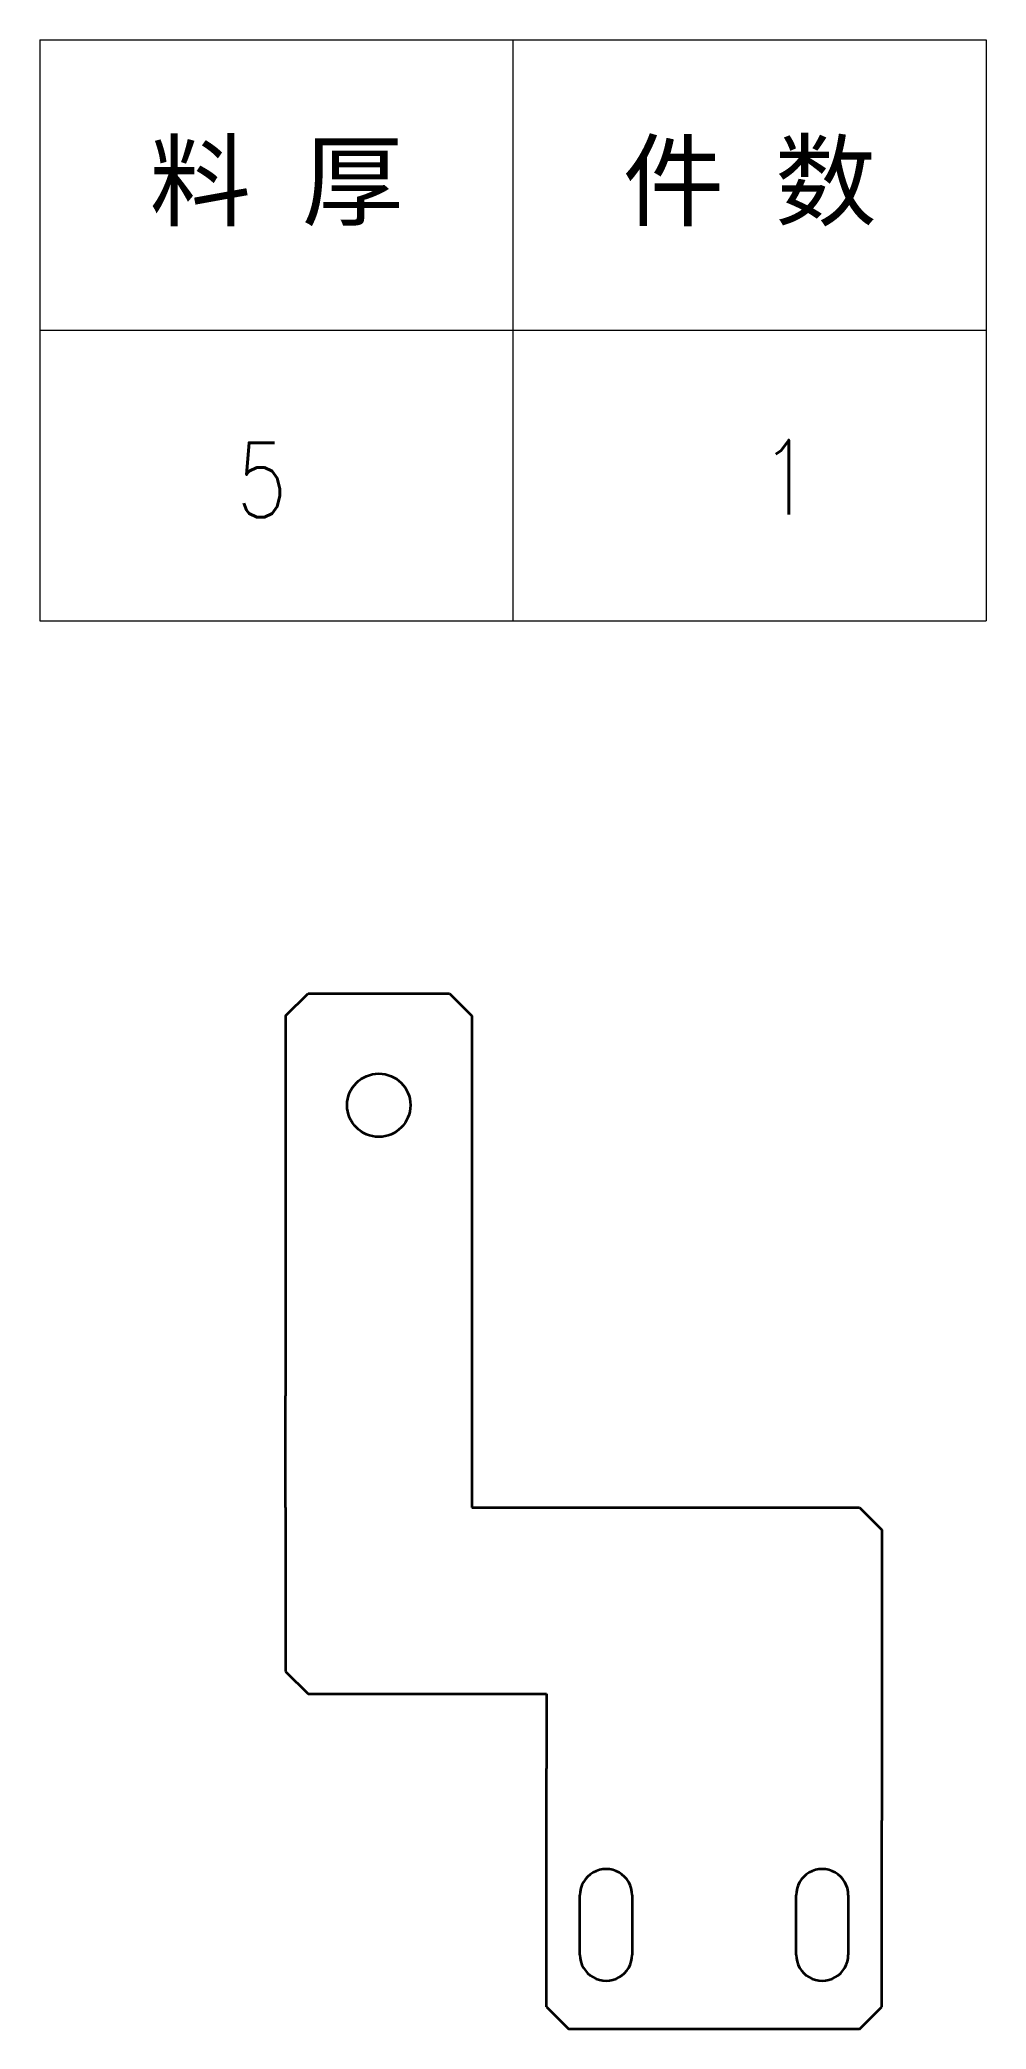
# Model space of a CAD drawing. Header units: millimetres. Extents: x -49572 to 104182, y -50696 to 51993.
# Drawn here: x -48927.2 to -48800.2, y 47331.2 to 47598.2 of the extents above; entities that cross this region are included whole.
import ezdxf
from ezdxf.enums import TextEntityAlignment as Align

# ---------------------------------------------------------------- set-up
doc = ezdxf.new("R2010")
doc.units = ezdxf.units.MM
doc.header["$LTSCALE"] = 0.5
doc.layers.add('标注线', color=3, linetype='Continuous', lineweight=18)
doc.styles.add('DIM', font='romans.shx', dxfattribs={"width": 0.8, "bigfont": 'bigfont.shx'})
doc.styles.get("Standard").update_dxf_attribs({"font": 'simplex.shx'})

# ---------------------------------------------------------------- blocks, each defined once
blk = doc.blocks.new('*T363')
at = {"color": 0, "linetype": 'ByBlock', "lineweight": -2, "transparency": 16777216}
for p, q in [((0, 0), (127, 0)), ((0, 0), (0, -78)), ((63.5, 0), (63.5, -78)), ((127, 0), (127, -78)), ((0, -39), (127, -39)), ((0, -78), (127, -78))]:
    blk.add_line(p, q, dxfattribs=at)
at = {"color": 0, "transparency": 16777216, "char_height": 10, "width": 60.5, "attachment_point": 5}
for s, insert in [('{\\fSimSun|b0|i0|c134|p2;料 厚}', (31.75, -19.5)), ('{\\fSimSun|b0|i0|c134|p2;件 数}', (95.25, -19.5))]:
    blk.add_mtext(s, dxfattribs=dict(at, insert=insert))
blk = doc.blocks.new('拆图参数')
blk.add_blockref('*T363', (-63.5, 78))
at = {"style": 'DIM', "width": 0.8}
blk.add_attdef('1', text='', height=10, dxfattribs=at).set_placement((36.65, 19.27), align=Align.MIDDLE_CENTER)
blk.add_attdef('6', text='', height=10, dxfattribs=at).set_placement((-37.13, 18.91), align=Align.MIDDLE_LEFT)

msp = doc.modelspace()

# ---------------------------------------------------------------- linework, layer by layer
at = {"color": 7, "lineweight": 35, "ltscale": 0.106066}
for p, q in [((-48894.251, 47467.21), (-48891.251, 47470.21)), ((-48872.251, 47470.21), (-48869.251, 47467.21)), ((-48817.251, 47401.211), (-48814.251, 47398.211)), ((-48894.251, 47379.211), (-48891.251, 47376.211)), ((-48859.251, 47334.17), (-48856.251, 47331.17)), ((-48817.251, 47331.17), (-48814.251, 47334.17))]:
    msp.add_line(p, q, dxfattribs=at)
at = {"color": 7, "lineweight": 35, "ltscale": 0.475}
msp.add_line((-48891.251, 47470.21), (-48872.251, 47470.21), dxfattribs=at)
at = {"color": 7, "lineweight": 35}
for p, q in [((-48894.251, 47467.21), (-48894.251, 47416.211)), ((-48869.251, 47467.21), (-48869.251, 47416.211)), ((-48894.251, 47401.211), (-48894.251, 47379.211)), ((-48869.251, 47401.211), (-48817.251, 47401.211)), ((-48814.251, 47398.211), (-48814.251, 47366.17)), ((-48891.251, 47376.211), (-48859.251, 47376.211)), ((-48814.251, 47334.17), (-48814.251, 47359.17)), ((-48859.251, 47334.17), (-48859.251, 47354.17)), ((-48817.251, 47331.17), (-48856.251, 47331.17))]:
    msp.add_line(p, q, dxfattribs=at)
at = {"color": 7, "lineweight": 35, "ltscale": 0.25}
for p, q in [((-48894.251, 47406.211), (-48894.251, 47416.211)), ((-48869.251, 47416.211), (-48869.251, 47406.211)), ((-48859.251, 47359.17), (-48859.251, 47366.17)), ((-48814.251, 47366.17), (-48814.251, 47359.17))]:
    msp.add_line(p, q, dxfattribs=at)
at = {"color": 7, "lineweight": 35, "ltscale": 0.125}
for p, q in [((-48894.251, 47401.211), (-48894.251, 47406.211)), ((-48869.251, 47406.211), (-48869.251, 47401.211)), ((-48859.251, 47354.17), (-48859.251, 47359.17))]:
    msp.add_line(p, q, dxfattribs=at)
at = {"color": 7, "lineweight": 35, "ltscale": 0.251019}
msp.add_line((-48859.251, 47376.211), (-48859.251, 47366.17), dxfattribs=at)
at = {"color": 7, "lineweight": 35, "ltscale": 0.2}
for p, q in [((-48854.751, 47341.17), (-48854.751, 47349.17)), ((-48847.751, 47349.17), (-48847.751, 47341.17)), ((-48825.751, 47341.17), (-48825.751, 47349.17)), ((-48818.751, 47349.17), (-48818.751, 47341.17))]:
    msp.add_line(p, q, dxfattribs=at)
at = {"color": 7, "lineweight": 35}
msp.add_circle((-48881.751, 47455.21), 4.25, dxfattribs=at)
for centre, start, end in [((-48851.251, 47349.17), 359.99999, 180), ((-48822.251, 47349.17), 359.99999, 180), ((-48851.251, 47341.17), 180, 0.00001), ((-48822.251, 47341.17), 180, 0.00001)]:
    msp.add_arc(centre, 3.5, start, end, dxfattribs=at)

# ---------------------------------------------------------------- block references
at = {"layer": '标注线'}
msp.add_blockref('拆图参数', (-48863.742, 47520.242), dxfattribs=at).add_auto_attribs({'1': '1', '6': '5'})

doc.saveas('drawing.dxf')
